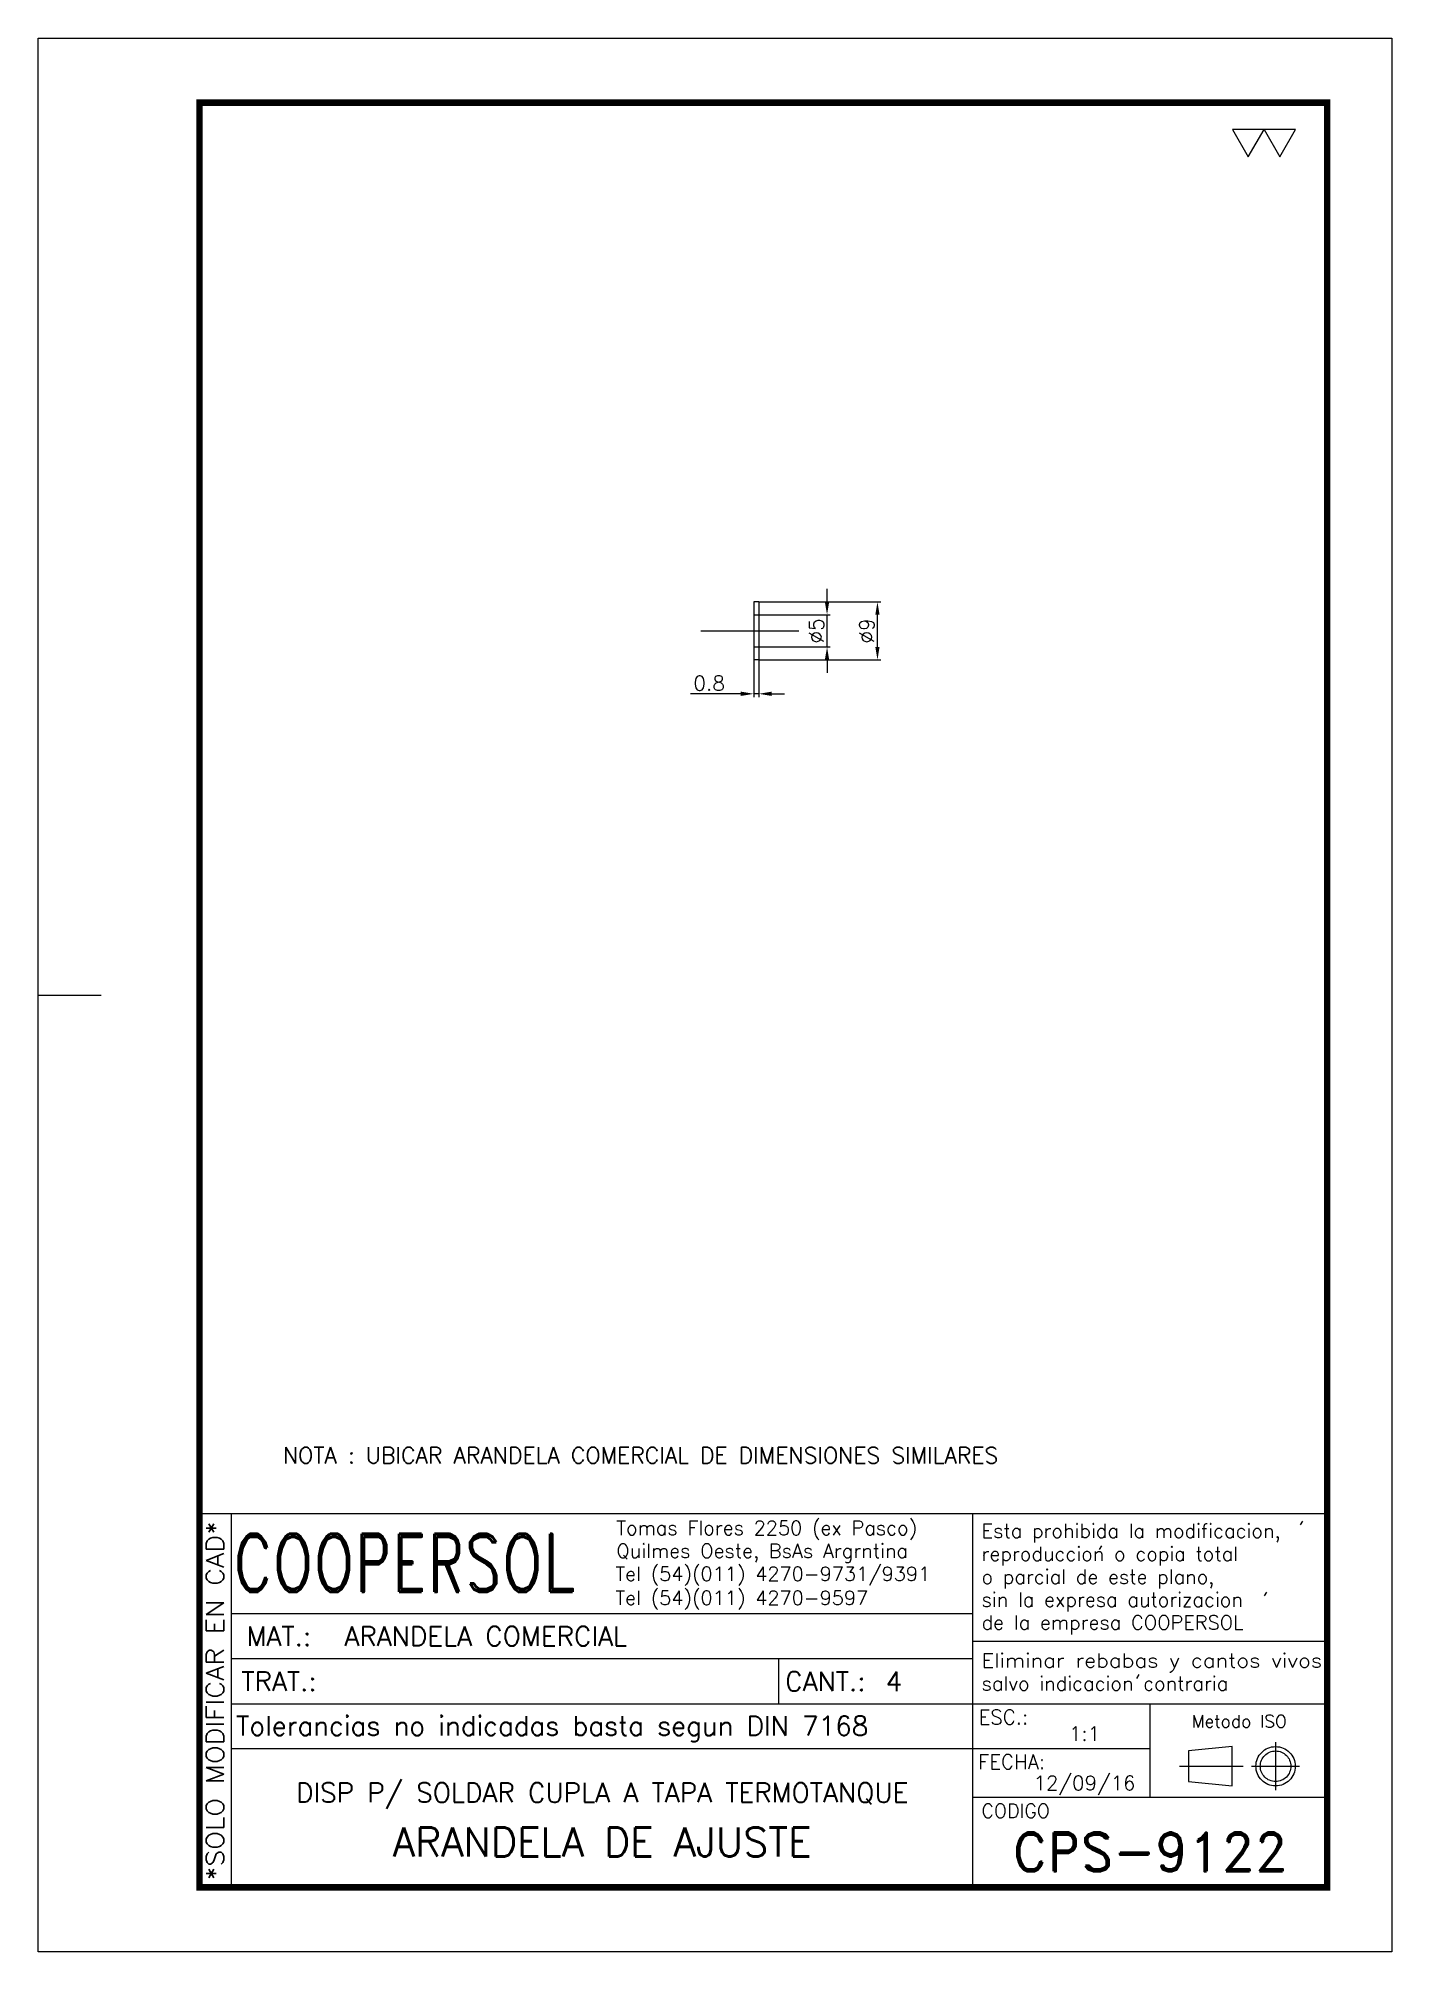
# Model space of a CAD drawing. Extents: x -21308 to -16735, y 11657 to 13517.
# Drawn here: x -19838 to -19628, y 12224.4 to 12521.4 of the extents above; entities that cross this region are included whole.
import ezdxf
from ezdxf.enums import TextEntityAlignment as Align

# ---------------------------------------------------------------- set-up
doc = ezdxf.new("R2010")
doc.units = 0
doc.header["$LTSCALE"] = 20
doc.header["$MEASUREMENT"] = 0
doc.linetypes.add('CENTER', pattern=[2, 1.25, -0.25, 0.25, -0.25])
doc.layers.get('0').update_dxf_attribs({"linetype": 'CONTINUOUS'})
doc.layers.get('DEFPOINTS').update_dxf_attribs({"linetype": 'CONTINUOUS'})
for name, color, linetype in [('1', 1, 'CENTER'), ('CL', 1, 'CENTER'), ('CO', 3, 'CONTINUOUS')]:
    doc.layers.add(name, color=color, linetype=linetype)
doc.styles.add('ROMAND', font='ROMAND')
doc.styles.add('ROMANS', font='ROMANS.SHX')
doc.dimstyles.new('1', dxfattribs={"dimtxt": 2.3, "dimasz": 2, "dimexe": 0.5, "dimexo": 0.0625, "dimgap": 0.5, "dimtad": 1, "dimdec": 4, "dimdsep": 46, "dimtxsty": 'ROMANS', "dimcen": -2, "dimclrt": 7, "dimadec": 0, "dimazin": 0, "dimtfac": 0.869565, "dimtdec": 4, "dimtmove": 0, "dimatfit": 3, "dimfxl": 1, "dimtolj": 1, "dimarcsym": 0})

msp = doc.modelspace()

# ---------------------------------------------------------------- texts
at = {"layer": 'CO', "style": 'ROMANS'}
msp.add_text('NOTA : UBICAR ARANDELA COMERCIAL DE DIMENSIONES SIMILARES', height=2.5, dxfattribs=at).set_placement((-19800.03896, 12300.22747))

# ---------------------------------------------------------------- blocks, each defined once
blk = doc.blocks.new('A4G')
blk.add_line((0, 148.5), (9.75, 148.5))
blk.add_lwpolyline([(0, 297), (210, 297), (210, 0), (0, 0)], close=True)
at = {"const_width": 1}
blk.add_lwpolyline([(25, 287), (200, 287), (200, 10), (25, 10)], close=True, dxfattribs=at)
blk = doc.blocks.new('*D365')
at = {"layer": 'CO', "color": 0, "lineweight": -2}
for p, q in [((-19715.62, 12433.94), (-19715.62, 12435.94)), ((-19726.14, 12431.94), (-19715.12, 12431.94)), ((-19715.62, 12426.94), (-19715.62, 12431.94)), ((-19726.14, 12426.94), (-19715.12, 12426.94)), ((-19715.62, 12424.94), (-19715.62, 12422.94))]:
    blk.add_line(p, q, dxfattribs=at)
at = {"layer": 'CO', "color": 0}
for points in [[(-19715.96, 12433.94), (-19715.29, 12433.94), (-19715.62, 12431.94)], [(-19715.96, 12424.94), (-19715.29, 12424.94), (-19715.62, 12426.94)]]:
    blk.add_solid(points, dxfattribs=at)
at = {"layer": 'DEFPOINTS', "color": 0}
for p in [(-19726.2, 12431.94), (-19715.62, 12431.94), (-19726.2, 12426.94)]:
    blk.add_point(p, dxfattribs=at)
at = {"layer": 'CO', "color": 7, "insert": (-19717.27, 12429.44), "char_height": 2.3, "attachment_point": 5, "rotation": 90, "style": 'ROMANS'}
blk.add_mtext('\\A1;%%C5', dxfattribs=at)
blk = doc.blocks.new('*D366')
at = {"layer": 'CO', "color": 0, "lineweight": -2}
for p, q in [((-19726.14, 12433.94), (-19707.3, 12433.94)), ((-19707.8, 12426.94), (-19707.8, 12431.94)), ((-19726.14, 12424.94), (-19707.3, 12424.94))]:
    blk.add_line(p, q, dxfattribs=at)
at = {"layer": 'CO', "color": 0}
for points in [[(-19708.13, 12431.94), (-19707.47, 12431.94), (-19707.8, 12433.94)], [(-19708.13, 12426.94), (-19707.47, 12426.94), (-19707.8, 12424.94)]]:
    blk.add_solid(points, dxfattribs=at)
at = {"layer": 'DEFPOINTS', "color": 0}
for p in [(-19726.2, 12433.94), (-19707.8, 12433.94), (-19726.2, 12424.94)]:
    blk.add_point(p, dxfattribs=at)
at = {"layer": 'CO', "color": 7, "insert": (-19709.45, 12429.44), "char_height": 2.3, "attachment_point": 5, "rotation": 90, "style": 'ROMANS'}
blk.add_mtext('\\A1;%%C9', dxfattribs=at)
blk = doc.blocks.new('*D367')
at = {"layer": 'CO', "color": 0, "lineweight": -2}
for p, q in [((-19727, 12424.88), (-19727, 12419.17)), ((-19726.2, 12424.88), (-19726.2, 12419.17)), ((-19729, 12419.67), (-19736.82, 12419.67)), ((-19726.2, 12419.67), (-19727, 12419.67)), ((-19724.2, 12419.67), (-19722.2, 12419.67))]:
    blk.add_line(p, q, dxfattribs=at)
at = {"layer": 'CO', "color": 0}
for points in [[(-19729, 12420.01), (-19729, 12419.34), (-19727, 12419.67)], [(-19724.2, 12420.01), (-19724.2, 12419.34), (-19726.2, 12419.67)]]:
    blk.add_solid(points, dxfattribs=at)
at = {"layer": 'DEFPOINTS', "color": 0}
for p in [(-19727, 12424.94), (-19726.2, 12424.94), (-19727, 12419.67)]:
    blk.add_point(p, dxfattribs=at)
at = {"layer": 'CO', "color": 7, "insert": (-19733.91, 12421.32), "char_height": 2.3, "attachment_point": 5, "style": 'ROMANS'}
blk.add_mtext('\\A1;0.8', dxfattribs=at)
blk = doc.blocks.new('COOPERSOLROT-02')
for p, q in [((0, 58), (175, 58)), ((0, 0), (0, 58)), ((5, 0), (5, 58)), ((120, 0), (120, 58)), ((175, 0), (175, 58)), ((5, 42.5), (120, 42.5)), ((120, 38.19), (175, 38.19)), ((5, 35.5), (120, 35.5)), ((89.89, 28.5), (89.89, 35.5)), ((5, 28.5), (175, 28.5)), ((147.5, 14), (147.5, 28.5)), ((147.5, 21.5), (5, 21.5)), ((120, 14), (175, 14)), ((0, 0), (175, 0))]:
    blk.add_line(p, q)
at = {"color": 1, "linetype": 'CENTER'}
blk.add_line((166.98, 22.51), (166.98, 15.06), dxfattribs=at)
for points in [[(152.09, 18.79), (161.93, 18.79)], [(163.26, 18.79), (170.71, 18.79)]]:
    blk.add_lwpolyline(points, dxfattribs=at)
at = {"layer": '1'}
for points in [[(170.85, 56.26), (171.21, 56.85)], [(139.66, 52.43), (140.02, 53.02)], [(165.28, 45.22), (165.64, 45.81)], [(145.46, 32.42), (145.82, 33.01)]]:
    blk.add_lwpolyline(points, dxfattribs=at)
blk.add_lwpolyline([(160.25, 18.79), (160.25, 21.83), (153.47, 21.16), (153.47, 16.41), (160.25, 15.74)], close=True, dxfattribs=at)
for radius in [3.05, 2.37]:
    blk.add_circle((166.98, 18.79), radius, dxfattribs=at)
at = {"style": 'ROMANS', "width": 0.996387}
blk.add_text('*SOLO MODIFICAR EN CAD*', height=2.7, rotation=90, dxfattribs=at).set_placement((3.77, 1.09), (3.77, 56.81), align=Align.FIT)
at = {"style": 'ROMAND', "width": 0.75}
blk.add_text('COOPERSOL', height=9, dxfattribs=at).set_placement((5.26, 45.85))
at = {"style": 'ROMANS'}
for s, p in [('MAT.:', (7.32, 37.47)), ('TRAT.:', (6.5, 30.47)), ('CANT.:', (90.89, 30.47)), ('Tolerancias no indicadas basta segun DIN 7168', (5.7, 23.56))]:
    blk.add_text(s, height=3, dxfattribs=at).set_placement(p)
for tag, height, style, p in [('CONJUNTO', 2.3, 'ROMANS', (62.5, 17.5)), ('SUBCONJUNTO', 3, 'ROMANS', (62.5, 11.5)), ('DENOMINACION', 4.5, 'ROMANS', (62.5, 4.75)), ('COD-PLA', 6, 'ROMAND', (147.5, 5.5))]:
    blk.add_attdef(tag, text='', height=height, dxfattribs=dict(style=style)).set_placement(p, align=Align.MIDDLE)
at = {"layer": '1', "style": 'ROMANS'}
for s, height, p in [('Tomas Flores 2250 (ex Pasco)', 2.2, (64.69, 54.68)), ('Esta prohibida la modificacion,', 2.2, (121.36, 54.23)), ('Quilmes Oeste, BsAs Argrntina', 2.2, (64.69, 51.12)), ('reproduccion o copia total', 2.2, (121.36, 50.67)), ('Tel (54)(011) 4270-9731/9391', 2.2, (64.55, 47.56)), ('o parcial de este plano,', 2.2, (121.36, 47.11)), ('Tel (54)(011) 4270-9597', 2.2, (64.55, 43.83)), ('sin la expresa autorizacion ', 2.2, (121.36, 43.55)), ('de la empresa COOPERSOL', 2.2, (121.36, 39.99)), ('salvo indicacion contraria', 2.2, (121.36, 30.54)), ('ESC.:', 2.25, (120.89, 25.29)), ('FECHA:', 2.25, (120.81, 18.36)), ('CODIGO', 2.16, (121.33, 10.78))]:
    blk.add_text(s, height=height, dxfattribs=at).set_placement(p)
at = {"layer": '1', "style": 'ROMANS', "width": 0.96139}
blk.add_text('Eliminar rebabas y cantos vivos', height=2.2, dxfattribs=at).set_placement((121.34, 34.1), (174.21, 34.1), align=Align.FIT)
at = {"layer": '1', "style": 'ROMANS'}
blk.add_text('Metodo ISO', height=1.948, dxfattribs=at).set_placement((161.34, 25.77), align=Align.MIDDLE)
for tag, p in [('MAT', (22.51, 37.47)), ('TRAT', (22.51, 30.47)), ('CANT', (106.49, 30.47))]:
    blk.add_attdef(tag, p, '', height=3, dxfattribs=at)
for tag, p in [('ESC', (137.33, 22.73)), ('FECHA', (137.33, 15.06))]:
    blk.add_attdef(tag, text='', height=2.25, dxfattribs=at).set_placement(p, align=Align.CENTER)

# ---------------------------------------------------------------- dimensions: what is measured, and where the dimension line sits
at = {"layer": 'CO'}
for base, p1, p2, picture, middle in [((-19715.62289, 12431.94235), (-19726.20297, 12426.94235), (-19726.20297, 12431.94235), '*D365', (-19717.27289, 12429.44235)), ((-19707.80083, 12433.94235), (-19726.20297, 12424.94235), (-19726.20297, 12433.94235), '*D366', (-19709.45083, 12429.44235))]:
    dim = msp.add_linear_dim(base=base, p1=p1, p2=p2, angle=90, text='%%C<>', dimstyle='1', dxfattribs=at)
    dim.commit()
    dim.dimension.update_dxf_attribs({"geometry": picture, "text_midpoint": middle})
dim = msp.add_linear_dim(base=(-19727.00297, 12419.67196), p1=(-19726.20297, 12424.94235), p2=(-19727.00297, 12424.94235), dimstyle='1', dxfattribs=at)
dim.commit()
dim.dimension.update_dxf_attribs({"geometry": '*D367', "text_midpoint": (-19733.91249, 12421.32196)})

# ---------------------------------------------------------------- linework, layer by layer
for p, q in [((-19727.00297, 12433.94235), (-19727.00297, 12424.94235)), ((-19726.20297, 12433.94235), (-19727.00297, 12433.94235)), ((-19726.20297, 12433.94235), (-19726.20297, 12424.94235)), ((-19727.00297, 12431.94235), (-19726.20297, 12431.94235)), ((-19727.00297, 12426.94235), (-19726.20297, 12426.94235)), ((-19726.20297, 12424.94235), (-19727.00297, 12424.94235))]:
    msp.add_line(p, q)
at = {"layer": 'CL'}
msp.add_line((-19735.18046, 12429.44235), (-19720.02368, 12429.44235), dxfattribs=at)
at = {"layer": 'CO'}
for points in [[(-19650.25656, 12503.02856), (-19647.81241, 12507.26195), (-19652.70071, 12507.26195)], [(-19645.36825, 12503.02856), (-19642.9241, 12507.26195), (-19647.81241, 12507.26195)]]:
    msp.add_lwpolyline(points, close=True, dxfattribs=at)

# ---------------------------------------------------------------- block references
msp.add_blockref('A4G', (-19838.00568, 12224.42201))
ref = msp.add_blockref('COOPERSOLROT-02', (-19813.00568, 12234.42201))
ref.add_attrib('COD-PLA', 'CPS-9122', dxfattribs={"height": 6, "style": 'ROMAND'}).set_placement((-19665.50568, 12239.92201), align=Align.MIDDLE)
ref.add_attrib('FECHA', '12/09/16', dxfattribs={"layer": '1', "height": 2.25, "style": 'ROMANS'}).set_placement((-19675.671, 12249.48301), align=Align.CENTER)
ref.add_attrib('MAT', 'ARANDELA COMERCIAL', (-19790.50039, 12271.89016), dxfattribs={"layer": '1', "height": 3, "style": 'ROMANS'})
ref.add_attrib('ESC', '1:1', dxfattribs={"layer": '1', "height": 2.25, "style": 'ROMANS'}).set_placement((-19675.671, 12257.15056), align=Align.CENTER)
ref.add_attrib('CANT', '4', (-19706.51509, 12264.89016), dxfattribs={"layer": '1', "height": 3, "style": 'ROMANS'})
ref.add_attrib('DENOMINACION', 'ARANDELA DE AJUSTE', dxfattribs={"height": 4.5, "style": 'ROMANS'}).set_placement((-19750.50568, 12241.45983), align=Align.MIDDLE)
ref.add_attrib('SUBCONJUNTO', 'DISP P/ SOLDAR CUPLA A TAPA TERMOTANQUE', dxfattribs={"height": 3, "style": 'ROMANS'}).set_placement((-19750.50568, 12248.89986), align=Align.MIDDLE)

msp.set_redraw_order([(e.dxf.handle, doc.entitydb.next_handle()) for e in msp.query("TEXT MTEXT ATTDEF DIMENSION ARC_DIMENSION")])  # texts and dimensions are drawn at this point

doc.saveas('drawing.dxf')
